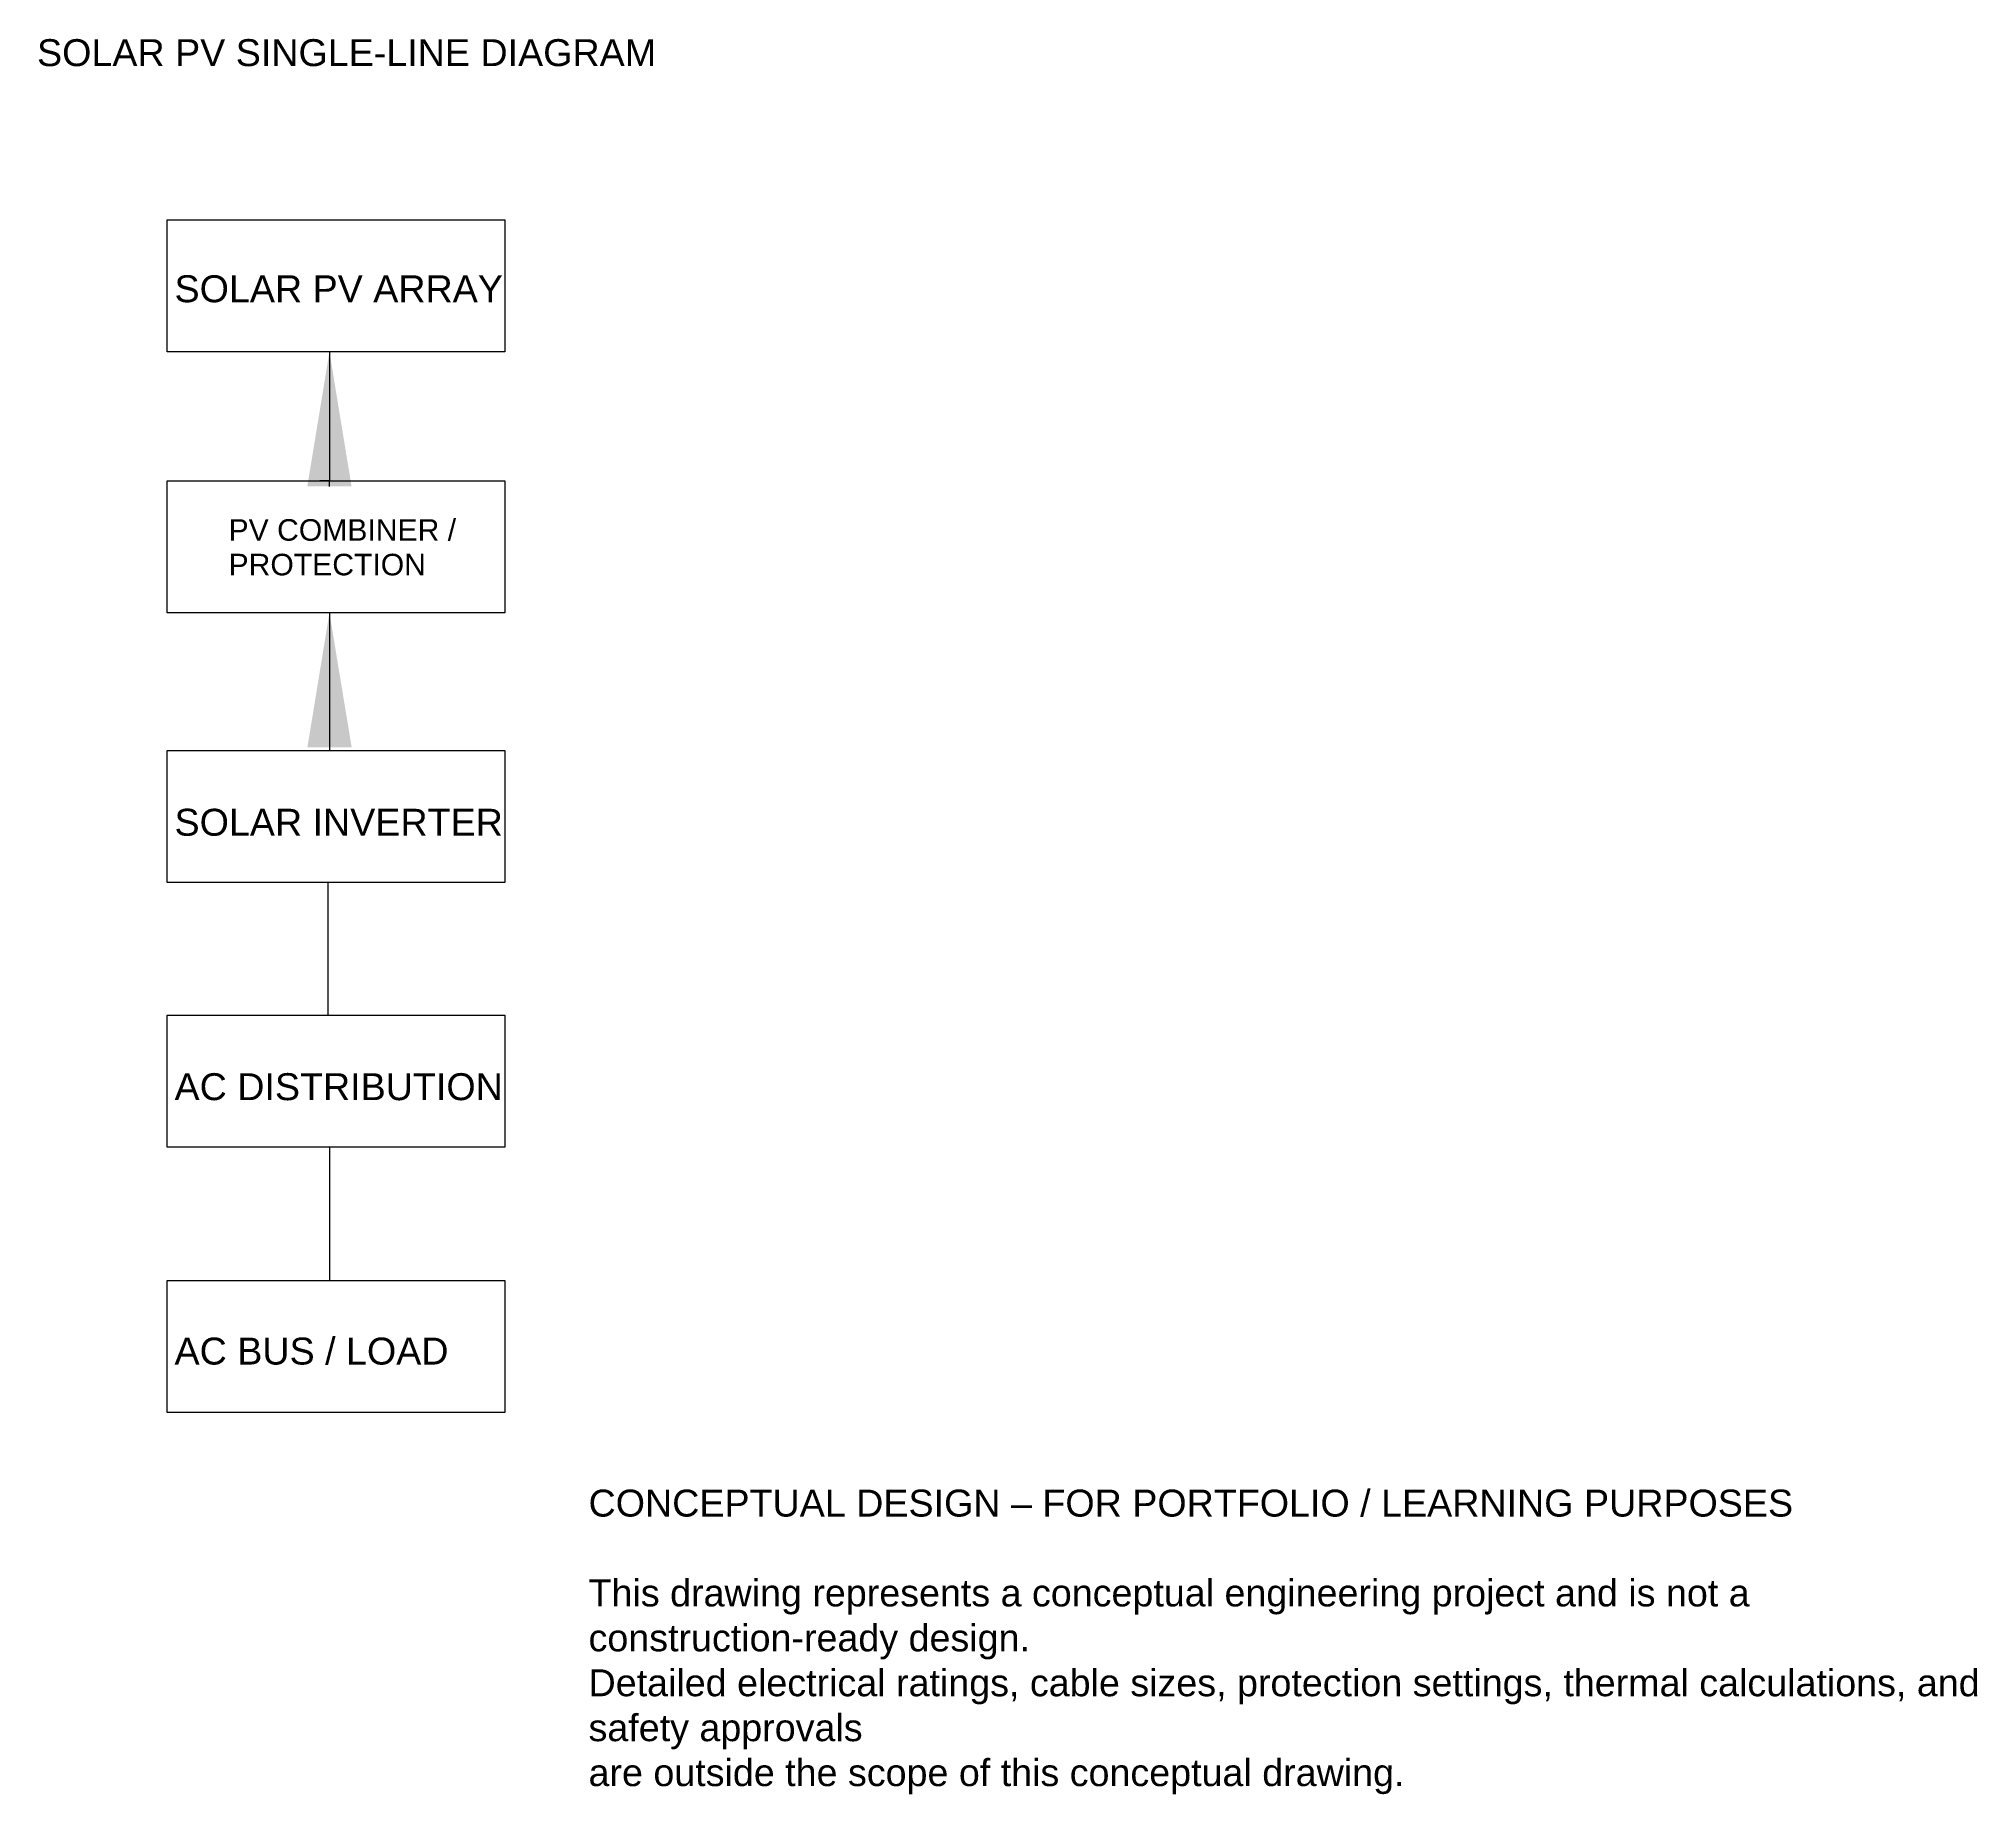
# Model space of a CAD drawing. Header units: millimetres. Extents: x 7.1 to 79.1, y -37.6 to 27.6.
import ezdxf
from ezdxf import colors
from ezdxf.entities.mleader import LeaderData, LeaderLine
from ezdxf.math import Vec2, Vec3

# ---------------------------------------------------------------- set-up
doc = ezdxf.new("R2010")
doc.units = ezdxf.units.MM
doc.header["$MEASUREMENT"] = 0
doc.styles.get("Standard").update_dxf_attribs({"font": 'arial.ttf'})

msp = doc.modelspace()

# ---------------------------------------------------------------- linework, layer by layer
for p, q in [((17.926, 15.938), (17.926, 11.151)), ((17.93, 6.252), (17.93, 1.139)), ((17.865, -3.76), (17.865, -8.68)), ((17.929, -13.579), (17.929, -18.527))]:
    msp.add_line(p, q)
for points in [[(11.898, 20.837), (24.433, 20.837), (24.433, 15.938), (11.898, 15.938)], [(11.898, 11.151), (24.433, 11.151), (24.433, 6.252), (11.898, 6.252)], [(11.898, 1.139), (24.433, 1.139), (24.433, -3.76), (11.898, -3.76)], [(11.898, -8.68), (24.433, -8.68), (24.433, -13.579), (11.898, -13.579)], [(11.898, -18.527), (24.433, -18.527), (24.433, -23.426), (11.898, -23.426)]]:
    msp.add_lwpolyline(points, close=True)

# ---------------------------------------------------------------- texts
for s, height, p in [('SOLAR PV SINGLE-LINE DIAGRAM', 1, (7.074, 26.537)), ('SOLAR PV ARRAY', 1, (12.177, 17.775)), ('PV COMBINER / ', 0.8, (14.182, 8.924)), ('PROTECTION', 0.8, (14.182, 7.639)), ('SOLAR INVERTER', 1, (12.177, -2.024)), ('AC DISTRIBUTION', 1, (12.177, -11.837)), ('AC BUS / LOAD', 1, (12.177, -21.649))]:
    msp.add_text(s, height=height).set_placement(p)
at = {"insert": (27.543, -26.291), "char_height": 1, "attachment_point": 1}
msp.add_mtext_dynamic_manual_height_columns('CONCEPTUAL DESIGN – FOR PORTFOLIO / LEARNING PURPOSES\\P\\PThis drawing represents a conceptual engineering project and is not a construction-ready design.\\PDetailed electrical ratings, cable sizes, protection settings, thermal calculations, and safety approvals\\Pare outside the scope of this conceptual drawing.', width=53.09781, gutter_width=5, heights=[0], dxfattribs=at)

# ---------------------------------------------------------------- leaders
ml = msp.add_multileader_mtext('Standard')
ml.set_content('', color=256)
ml.set_leader_properties()
ml.build(insert=Vec2(0, 0))
ml.multileader.update_dxf_attribs({"dogleg_length": 0.36, "arrow_head_size": 5})
ctx = ml.context
ctx.base_point, ctx.char_height, ctx.arrow_head_size, ctx.landing_gap_size, ctx.plane_origin = Vec3(17.386, 11.151), 0.18, 5, 0.09, Vec3(17.926, 15.938)
ctx.text_align_type = 2
notes = []
notes.append((ctx, [(0, (1, 1, 0), (17.926, 11.151), (-1, 0), 0.36, [(0, [(17.926, 15.938)], 0, [])])]))
ctx.mtext.insert, ctx.mtext.alignment, ctx.mtext.flow_direction = Vec3(17.476, 11.241), 3, 5
ml = msp.add_multileader_mtext('Standard')
ml.set_content('', color=256)
ml.set_leader_properties()
ml.build(insert=Vec2(0, 0))
ml.multileader.update_dxf_attribs({"dogleg_length": 0.36, "arrow_head_size": 5})
ctx = ml.context
ctx.base_point, ctx.char_height, ctx.arrow_head_size, ctx.landing_gap_size, ctx.plane_origin = Vec3(18.286, 11.151), 0.18, 5, 0.09, Vec3(17.926, 15.938)
notes.append((ctx, [(0, (1, 1, 0), (17.926, 11.151), (1, 0), 0.36, [(0, [(17.926, 15.938)], 0, [])])]))
ctx.mtext.insert, ctx.mtext.flow_direction = Vec3(18.376, 11.241), 5
ml = msp.add_multileader_mtext('Standard')
ml.set_content('', color=256)
ml.set_leader_properties()
ml.build(insert=Vec2(0, 0))
ml.multileader.update_dxf_attribs({"dogleg_length": 0.36, "arrow_head_size": 5})
ctx = ml.context
ctx.base_point, ctx.char_height, ctx.arrow_head_size, ctx.landing_gap_size, ctx.plane_origin = Vec3(18.286, 11.151), 0.18, 5, 0.09, Vec3(17.926, 15.938)
notes.append((ctx, [(0, (1, 1, 0), (17.926, 11.151), (1, 0), 0.36, [(0, [(17.926, 15.938)], 0, [])])]))
ctx.mtext.insert, ctx.mtext.flow_direction = Vec3(18.376, 11.241), 5
ml = msp.add_multileader_mtext('Standard')
ml.set_content('')
ml.set_leader_properties()
ml.build(insert=Vec2(0, 0))
ml.multileader.update_dxf_attribs({"dogleg_length": 0.36, "arrow_head_size": 5})
ctx = ml.context
ctx.base_point, ctx.char_height, ctx.arrow_head_size, ctx.landing_gap_size, ctx.plane_origin = Vec3(18.286, 11.151), 0.18, 5, 0.09, Vec3(17.926, 15.938)
notes.append((ctx, [(0, (1, 1, 0), (17.926, 11.151), (1, 0), 0.36, [(0, [(17.926, 15.938)], 0, [])])]))
ctx.mtext, ml.multileader.dxf.content_type = None, 0
ml = msp.add_multileader_mtext('Standard')
ml.set_content('')
ml.set_leader_properties()
ml.build(insert=Vec2(0, 0))
ml.multileader.update_dxf_attribs({"dogleg_length": 0.36, "arrow_head_size": 5})
ctx = ml.context
ctx.base_point, ctx.char_height, ctx.arrow_head_size, ctx.landing_gap_size, ctx.plane_origin = Vec3(18.286, 11.151), 0.18, 5, 0.09, Vec3(17.926, 15.938)
notes.append((ctx, [(0, (1, 1, 0), (17.926, 11.151), (1, 0), 0.36, [(0, [(17.926, 15.938)], 0, [])])]))
ctx.mtext, ml.multileader.dxf.content_type = None, 0
ml = msp.add_multileader_mtext('Standard')
ml.set_content('')
ml.set_leader_properties()
ml.build(insert=Vec2(0, 0))
ml.multileader.update_dxf_attribs({"dogleg_length": 0.36, "arrow_head_size": 5})
ctx = ml.context
ctx.base_point, ctx.char_height, ctx.arrow_head_size, ctx.landing_gap_size, ctx.plane_origin = Vec3(18.286, 11.151), 0.18, 5, 0.09, Vec3(17.926, 15.938)
notes.append((ctx, [(0, (1, 1, 0), (17.926, 11.151), (1, 0), 0.36, [(0, [(17.926, 15.938)], 0, [])])]))
ctx.mtext, ml.multileader.dxf.content_type = None, 0
ml = msp.add_multileader_mtext('Standard')
ml.set_content('')
ml.set_leader_properties()
ml.build(insert=Vec2(0, 0))
ml.multileader.update_dxf_attribs({"dogleg_length": 0.36, "arrow_head_size": 5})
ctx = ml.context
ctx.base_point, ctx.char_height, ctx.arrow_head_size, ctx.landing_gap_size, ctx.plane_origin = Vec3(18.286, 11.151), 0.18, 5, 0.09, Vec3(17.926, 15.938)
notes.append((ctx, [(0, (1, 1, 0), (17.926, 11.151), (1, 0), 0.36, [(0, [(17.926, 15.938)], 0, [])])]))
ctx.mtext, ml.multileader.dxf.content_type = None, 0
ml = msp.add_multileader_mtext('Standard')
ml.set_content('', color=256)
ml.set_leader_properties()
ml.build(insert=Vec2(0, 0))
ml.multileader.update_dxf_attribs({"dogleg_length": 0.36, "arrow_head_size": 5})
ctx = ml.context
ctx.base_point, ctx.char_height, ctx.arrow_head_size, ctx.landing_gap_size, ctx.plane_origin = Vec3(17.386, 11.151), 0.18, 5, 0.09, Vec3(17.926, 15.938)
ctx.text_align_type = 2
notes.append((ctx, [(0, (1, 1, 0), (17.926, 11.151), (-1, 0), 0.36, [(0, [(17.926, 15.938)], 0, [])])]))
ctx.mtext.insert, ctx.mtext.alignment, ctx.mtext.flow_direction = Vec3(17.476, 11.241), 3, 5
ml = msp.add_multileader_mtext('Standard')
ml.set_content('')
ml.set_leader_properties()
ml.build(insert=Vec2(0, 0))
ml.multileader.update_dxf_attribs({"dogleg_length": 0.36, "arrow_head_size": 5})
ctx = ml.context
ctx.base_point, ctx.char_height, ctx.arrow_head_size, ctx.landing_gap_size, ctx.plane_origin = Vec3(17.926, 11.151), 0.18, 5, 0.09, Vec3(17.926, 15.938)
notes.append((ctx, [(0, (1, 1, 0), (17.926, 11.151), (1, 0), 0.36, [(0, [(17.926, 15.938)], 0, [])])]))
ctx.mtext, ml.multileader.dxf.content_type = None, 0
ml = msp.add_multileader_mtext('Standard')
ml.set_content('')
ml.set_leader_properties()
ml.build(insert=Vec2(0, 0))
ml.multileader.update_dxf_attribs({"dogleg_length": 0.36, "arrow_head_size": 5})
ctx = ml.context
ctx.base_point, ctx.char_height, ctx.arrow_head_size, ctx.landing_gap_size, ctx.plane_origin = Vec3(18.29, 1.139), 0.18, 5, 0.09, Vec3(17.926, 6.252)
notes.append((ctx, [(0, (1, 1, 0), (17.93, 1.139), (1, 0), 0.36, [(0, [(17.926, 6.252)], 0, [])])]))
ctx.mtext, ml.multileader.dxf.content_type = None, 0
for ctx, leaders in notes:
    for number, flags, end, landing, length, lines in leaders:
        leader = LeaderData()
        leader.index, (leader.has_last_leader_line, leader.has_dogleg_vector, leader.attachment_direction) = number, flags
        leader.last_leader_point, leader.dogleg_vector, leader.dogleg_length = Vec3(end), Vec3(landing), length
        for number, points, colour, breaks in lines:
            line = LeaderLine()
            line.index, line.vertices, line.color, line.breaks = number, Vec3.list(points), colors.encode_raw_color(colour), breaks
            leader.lines.append(line)
        ctx.leaders.append(leader)

doc.saveas('drawing.dxf')
